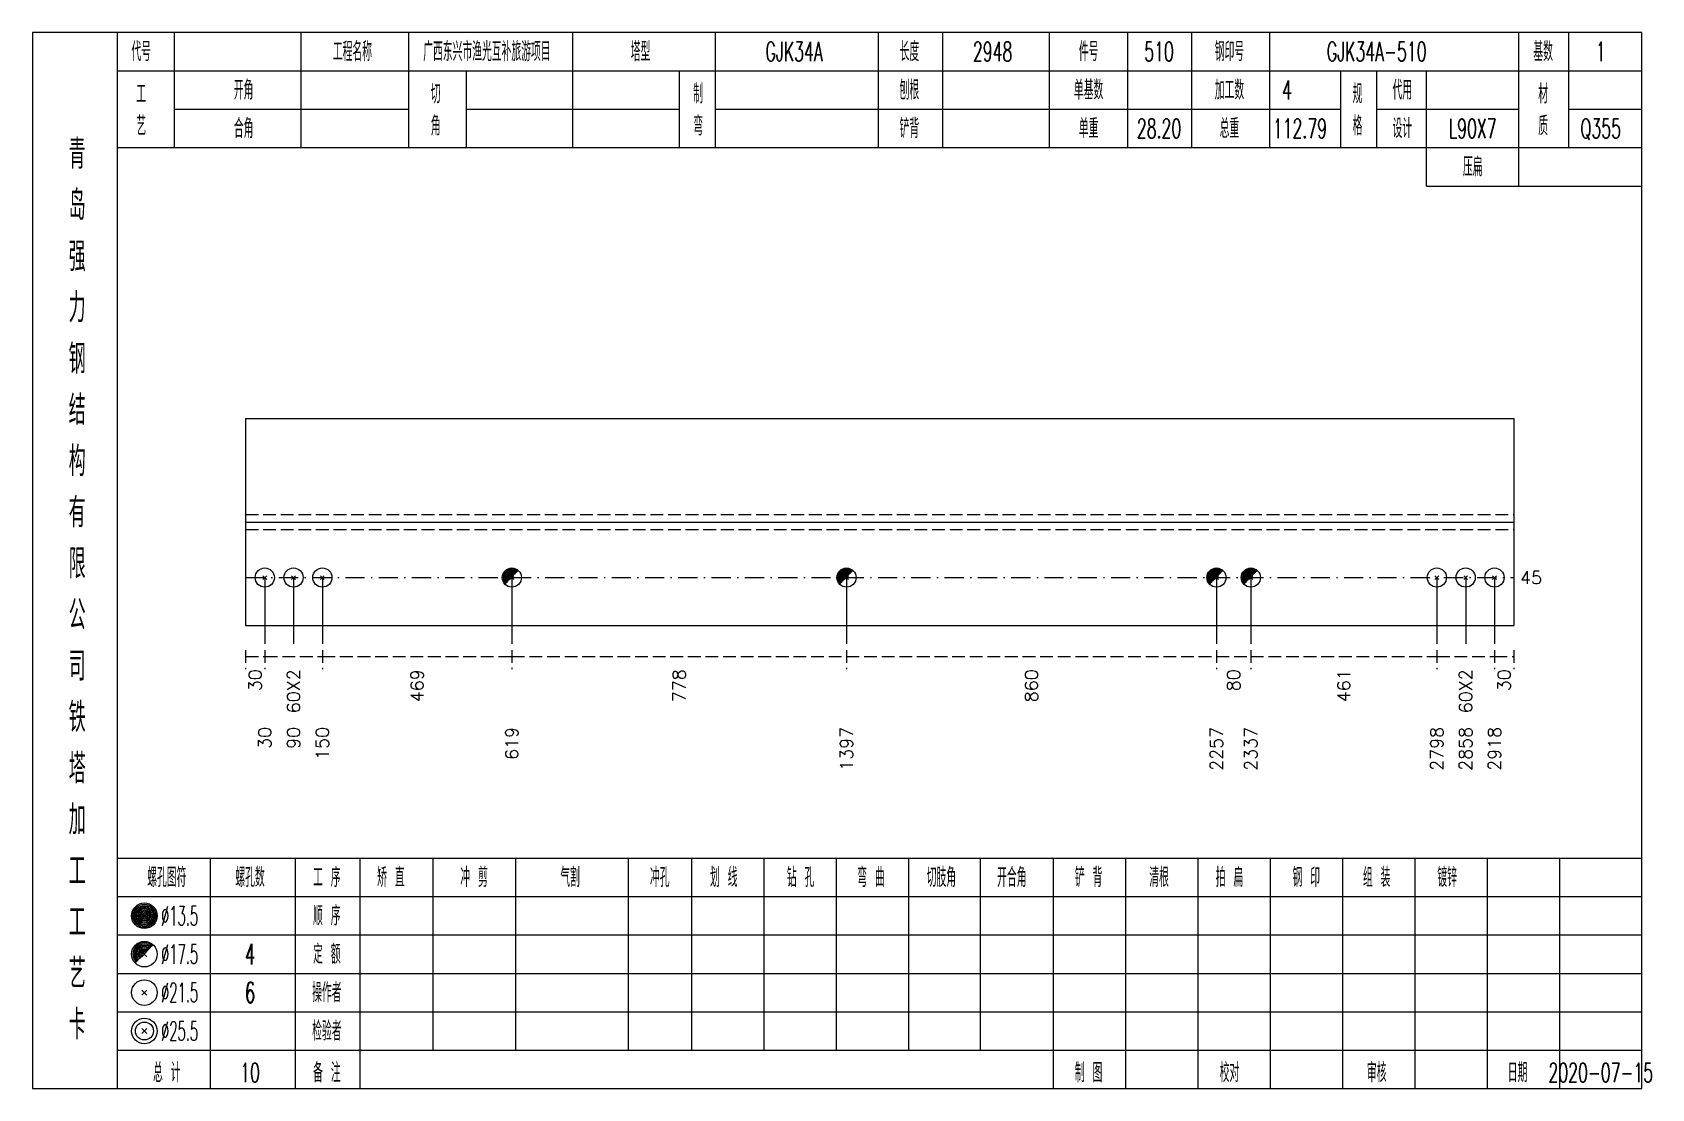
# Model space of a CAD drawing. Extents: x 0 to 2606, y -377 to 6479.
# Drawn here: x 1568.4 to 1821.3, y 4375 to 4540 of the extents above; entities that cross this region are included whole.
import ezdxf
from ezdxf.enums import TextEntityAlignment as Align

# ---------------------------------------------------------------- set-up
doc = ezdxf.new("R2010")
doc.units = 0
doc.header["$MEASUREMENT"] = 0
doc.linetypes.add('一点画线', pattern=[5.2, 3, -1, 0.2, -1])
doc.linetypes.add('虚线', pattern=[2.75, 2, -0.75])
doc.layers.get('0').update_dxf_attribs({"linetype": 'CONTINUOUS', "lineweight": 25})
doc.layers.add('1', color=7, linetype='CONTINUOUS', lineweight=25)
doc.layers.add('4', color=7, linetype='CONTINUOUS', lineweight=25)
doc.styles.get("Standard").update_dxf_attribs({"font": 'simplex.shx', "width": 0.7, "height": 3, "bigfont": 'gbhzfs.shx'})

msp = doc.modelspace()

# ---------------------------------------------------------------- texts
at = {"color": 7, "linetype": 'Continuous', "lineweight": 13}
msp.add_text('45', height=2, dxfattribs=at).set_placement((1800.8, 4454.83), align=Align.MIDDLE_LEFT)
at = {"color": 8, "linetype": 'Continuous', "lineweight": 9}
for s, p in [('30', (1603.2, 4440.5)), ('60X2', (1609.2, 4440.5)), ('469', (1628.5, 4440.5)), ('778', (1669.44, 4440.5)), ('860', (1724.47, 4440.5)), ('80', (1756.05, 4440.5)), ('461', (1773.27, 4440.5)), ('60X2', (1792.3, 4440.5)), ('30', (1798.3, 4440.5))]:
    msp.add_text(s, height=2, rotation=90, dxfattribs=at).set_placement(p, align=Align.MIDDLE_RIGHT)
at = {"layer": '1', "color": 7, "linetype": 'Continuous', "lineweight": 13}
for s, p in [('30', (1604.7, 4431.5)), ('90', (1609.2, 4431.5)), ('150', (1613.7, 4431.5)), ('619', (1643.3, 4431.5)), ('1397', (1695.58, 4431.5)), ('2257', (1753.37, 4431.5)), ('2337', (1758.74, 4431.5)), ('2798', (1787.8, 4431.5)), ('2858', (1792.3, 4431.5)), ('2918', (1796.8, 4431.5))]:
    msp.add_text(s, height=2, rotation=90, dxfattribs=at).set_placement(p, align=Align.MIDDLE_RIGHT)
at = {"layer": '4', "color": 1, "linetype": 'Continuous', "lineweight": 13}
for s, height, width, p in [('代号', 3, 0.6, (1585.4, 4537)), ('工程名称', 3, 0.6, (1618.4, 4537)), ('广西东兴市渔光互补旅游项目', 3, 0.6, (1639.4, 4537)), ('塔型', 3, 0.6, (1663.4, 4537)), ('GJK34A', 3, 0.6, (1687.4, 4537)), ('长度', 3, 0.6, (1705.4, 4537)), ('2948', 3, 0.6, (1718.4, 4537)), ('件号', 3, 0.6, (1733.4, 4537)), ('510', 3, 0.6, (1744.4, 4537)), ('钢印号', 3, 0.6, (1755.4, 4537)), ('GJK34A-510', 3, 0.6, (1778.4, 4537)), ('基数', 3, 0.6, (1804.4, 4537)), ('1', 3, 0.6, (1813.4, 4537)), ('开角', 3, 0.6, (1601.4, 4531)), ('刨根', 3, 0.6, (1705.4, 4531)), ('单基数', 3, 0.6, (1733.4, 4531)), ('加工数', 3, 0.6, (1755.4, 4531)), ('工', 3, 0.6, (1585.4, 4530.4)), ('切', 3, 0.6, (1631.4, 4530.4)), ('制', 3, 0.6, (1672.4, 4530.4)), ('4', 3, 0.6, (1764.4, 4531)), ('规', 3, 0.6, (1775.4, 4530.4)), ('代用', 3, 0.6, (1782.4, 4531)), ('材', 3, 0.6, (1804.4, 4530.4)), ('艺', 3, 0.6, (1585.4, 4525.4)), ('合角', 3, 0.6, (1601.4, 4525)), ('角', 3, 0.6, (1631.4, 4525.4)), ('弯', 3, 0.6, (1672.4, 4525.4)), ('铲背', 3, 0.6, (1705.4, 4525)), ('单重', 3, 0.6, (1733.4, 4525)), ('28.20', 3, 0.6, (1744.4, 4525)), ('总重', 3, 0.6, (1755.4, 4525)), ('112.79', 3, 0.6, (1766.4, 4525)), ('格', 3, 0.6, (1775.4, 4525.4)), ('设计', 3, 0.6, (1782.4, 4525)), ('L90X7', 3, 0.6, (1793.4, 4525)), ('质', 3, 0.6, (1804.4, 4525.4)), ('Q355', 3, 0.6, (1813.4, 4525)), ('青', 4.6, 0.8, (1575.4, 4521)), ('压扁', 3, 0.6, (1793.4, 4519)), ('岛', 4.6, 0.8, (1575.4, 4513)), ('强', 4.6, 0.8, (1575.4, 4505)), ('力', 4.6, 0.8, (1575.4, 4497)), ('钢', 4.6, 0.8, (1575.4, 4489)), ('结', 4.6, 0.8, (1575.4, 4481)), ('构', 4.6, 0.8, (1575.4, 4473)), ('有', 4.6, 0.8, (1575.4, 4465)), ('限', 4.6, 0.8, (1575.4, 4457)), ('公', 4.6, 0.8, (1575.4, 4449)), ('司', 4.6, 0.8, (1575.4, 4441)), ('铁', 4.6, 0.8, (1575.4, 4433)), ('塔', 4.6, 0.8, (1575.4, 4425)), ('加', 4.6, 0.8, (1575.4, 4417)), ('工', 4.6, 0.8, (1575.4, 4409)), ('螺孔图符', 3, 0.6, (1589.4, 4408)), ('螺孔数', 3, 0.6, (1602.4, 4408)), ('工 序', 3, 0.6, (1614.4, 4408)), ('矫 直', 3, 0.6, (1624.4, 4408)), ('冲 剪', 3, 0.6, (1637.4, 4408)), ('气割', 3, 0.6, (1652.4, 4408)), ('冲孔', 3, 0.6, (1666.4, 4408)), ('划 线', 3, 0.6, (1676.4, 4408)), ('钻 孔', 3, 0.6, (1688.4, 4408)), ('弯 曲', 3, 0.6, (1699.4, 4408)), ('切肢角', 3, 0.6, (1710.4, 4408)), ('开合角', 3, 0.6, (1721.4, 4408)), ('铲 背', 3, 0.6, (1733.4, 4408)), ('清根', 3, 0.6, (1744.4, 4408)), ('拍 扁', 3, 0.6, (1755.4, 4408)), ('钢 印', 3, 0.6, (1767.4, 4408)), ('组 装', 3, 0.6, (1778.4, 4408)), ('镀锌', 3, 0.6, (1789.4, 4408)), ('顺 序', 3, 0.6, (1614.4, 4402)), ('工', 4.6, 0.8, (1575.4, 4401)), ('%%C13.5', 3, 0.5, (1591.4, 4402)), ('%%C17.5', 3, 0.5, (1591.4, 4396)), ('4', 3.2, 0.6, (1602.4, 4396)), ('定 额', 3, 0.6, (1614.4, 4396)), ('艺', 4.6, 0.8, (1575.4, 4393)), ('%%C21.5', 3, 0.5, (1591.4, 4390)), ('6', 3.2, 0.6, (1602.4, 4390)), ('操作者', 3, 0.6, (1614.4, 4390)), ('卡', 4.6, 0.8, (1575.4, 4385)), ('%%C25.5', 3, 0.5, (1591.4, 4384)), ('检验者', 3, 0.6, (1614.4, 4384)), ('总 计', 3, 0.6, (1589.4, 4377.5)), ('10', 3, 0.6, (1602.4, 4377.5)), ('备 注', 3, 0.6, (1614.4, 4377.5)), ('制 图', 3, 0.6, (1733.4, 4377.5)), ('校对', 3, 0.6, (1755.4, 4377.5)), ('审核', 3, 0.6, (1778.4, 4377.5)), ('日期', 3, 0.6, (1800.4, 4377.5)), ('2020-07-15', 3, 0.6, (1813.4, 4377.5))]:
    msp.add_text(s, height=height, dxfattribs=dict(at, width=width)).set_placement(p, align=Align.MIDDLE_CENTER)

# ---------------------------------------------------------------- linework, layer by layer
at = {"color": 7, "linetype": 'Continuous', "lineweight": 18}
for p, q in [((1601.7, 4479.67), (1601.7, 4447.33)), ((1601.7, 4479.67), (1799.8, 4479.67)), ((1799.8, 4479.67), (1799.8, 4447.33)), ((1601.7, 4463.5), (1799.8, 4463.5))]:
    msp.add_line(p, q, dxfattribs=at)
at = {"color": 1, "linetype": '虚线', "lineweight": 18}
for p, q in [((1601.7, 4464.67), (1799.8, 4464.67)), ((1601.7, 4462.33), (1799.8, 4462.33))]:
    msp.add_line(p, q, dxfattribs=at)
at = {"color": 3, "linetype": '一点画线', "lineweight": 13}
msp.add_line((1601.7, 4454.83), (1799.8, 4454.83), dxfattribs=at)
at = {"color": 7, "linetype": 'Continuous', "lineweight": 13}
for p, q in [((1604.7, 4454.83), (1604.7, 4444.5)), ((1609.2, 4454.83), (1609.2, 4444.5)), ((1613.7, 4454.83), (1613.7, 4444.5)), ((1643.3, 4454.83), (1643.3, 4444.5)), ((1695.58, 4454.83), (1695.58, 4444.5)), ((1753.37, 4454.83), (1753.37, 4444.5)), ((1758.74, 4454.83), (1758.74, 4444.5)), ((1787.8, 4454.83), (1787.8, 4444.5)), ((1792.3, 4454.83), (1792.3, 4444.5)), ((1796.8, 4454.83), (1796.8, 4444.5))]:
    msp.add_line(p, q, dxfattribs=at)
at = {"color": 8, "linetype": '虚线', "lineweight": 9}
for p, q in [((1601.7, 4443.5), (1601.7, 4440.5)), ((1601.7, 4442.5), (1604.7, 4442.5)), ((1604.7, 4443.5), (1604.7, 4440.5)), ((1604.7, 4443.5), (1604.7, 4440.5)), ((1604.7, 4442.5), (1613.7, 4442.5)), ((1613.7, 4443.5), (1613.7, 4440.5)), ((1613.7, 4443.5), (1613.7, 4440.5)), ((1613.7, 4442.5), (1643.3, 4442.5)), ((1643.3, 4443.5), (1643.3, 4440.5)), ((1643.3, 4443.5), (1643.3, 4440.5)), ((1643.3, 4442.5), (1695.58, 4442.5)), ((1695.58, 4443.5), (1695.58, 4440.5)), ((1695.58, 4443.5), (1695.58, 4440.5)), ((1695.58, 4442.5), (1753.37, 4442.5)), ((1753.37, 4443.5), (1753.37, 4440.5)), ((1753.37, 4443.5), (1753.37, 4440.5)), ((1753.37, 4442.5), (1758.74, 4442.5)), ((1758.74, 4443.5), (1758.74, 4440.5)), ((1758.74, 4443.5), (1758.74, 4440.5)), ((1758.74, 4442.5), (1787.8, 4442.5)), ((1787.8, 4443.5), (1787.8, 4440.5)), ((1787.8, 4443.5), (1787.8, 4440.5)), ((1787.8, 4442.5), (1796.8, 4442.5)), ((1796.8, 4443.5), (1796.8, 4440.5)), ((1796.8, 4443.5), (1796.8, 4440.5)), ((1796.8, 4442.5), (1799.8, 4442.5)), ((1799.8, 4443.5), (1799.8, 4440.5))]:
    msp.add_line(p, q, dxfattribs=at)
at = {"layer": '1', "color": 7, "linetype": 'Continuous', "lineweight": 13}
for p, q in [((1604.4, 4454.53), (1605, 4455.13)), ((1605, 4454.53), (1604.4, 4455.13)), ((1608.9, 4454.53), (1609.5, 4455.13)), ((1609.5, 4454.53), (1608.9, 4455.13)), ((1613.4, 4454.53), (1614, 4455.13)), ((1614, 4454.53), (1613.4, 4455.13)), ((1787.5, 4454.53), (1788.1, 4455.13)), ((1788.1, 4454.53), (1787.5, 4455.13)), ((1792, 4454.53), (1792.6, 4455.13)), ((1792.6, 4454.53), (1792, 4455.13)), ((1796.5, 4454.53), (1797.1, 4455.13)), ((1797.1, 4454.53), (1796.5, 4455.13))]:
    msp.add_line(p, q, dxfattribs=at)
at = {"layer": '1', "color": 7, "linetype": 'Continuous', "lineweight": 0}
for p, q in [((1643, 4454.53), (1643.6, 4455.13)), ((1643, 4455.13), (1643.6, 4454.53)), ((1695.28, 4454.53), (1695.88, 4455.13)), ((1695.28, 4455.13), (1695.88, 4454.53)), ((1753.07, 4454.53), (1753.67, 4455.13)), ((1753.07, 4455.13), (1753.67, 4454.53)), ((1758.44, 4454.53), (1759.04, 4455.13)), ((1758.44, 4455.13), (1759.04, 4454.53))]:
    msp.add_line(p, q, dxfattribs=at)
at = {"layer": '1', "color": 7, "linetype": 'Continuous', "lineweight": 18}
msp.add_line((1601.7, 4447.33), (1799.8, 4447.33), dxfattribs=at)
at = {"layer": '1', "color": 7, "linetype": 'Continuous', "lineweight": 13}
for centre in [(1604.7, 4454.83), (1609.2, 4454.83), (1613.7, 4454.83), (1643.3, 4454.83), (1695.58, 4454.83), (1753.37, 4454.83), (1758.74, 4454.83), (1787.8, 4454.83), (1792.3, 4454.83), (1796.8, 4454.83)]:
    msp.add_circle(centre, 1.5, dxfattribs=at)
for centre, radius in [((1643.3, 4454.83), 1.35), ((1643.3, 4454.83), 1.2), ((1643.3, 4454.83), 1.05), ((1643.3, 4454.83), 0.9), ((1643.3, 4454.83), 0.75), ((1643.3, 4454.83), 0.6), ((1643.3, 4454.83), 0.45), ((1643.3, 4454.83), 0.3), ((1643.3, 4454.83), 0.15), ((1695.58, 4454.83), 1.35), ((1695.58, 4454.83), 1.2), ((1695.58, 4454.83), 1.05), ((1695.58, 4454.83), 0.9), ((1695.58, 4454.83), 0.75), ((1695.58, 4454.83), 0.6), ((1695.58, 4454.83), 0.45), ((1695.58, 4454.83), 0.3), ((1695.58, 4454.83), 0.15), ((1753.37, 4454.83), 1.35), ((1753.37, 4454.83), 1.2), ((1753.37, 4454.83), 1.05), ((1753.37, 4454.83), 0.9), ((1753.37, 4454.83), 0.75), ((1753.37, 4454.83), 0.6), ((1753.37, 4454.83), 0.45), ((1753.37, 4454.83), 0.3), ((1753.37, 4454.83), 0.15), ((1758.74, 4454.83), 1.35), ((1758.74, 4454.83), 1.2), ((1758.74, 4454.83), 1.05), ((1758.74, 4454.83), 0.9), ((1758.74, 4454.83), 0.75), ((1758.74, 4454.83), 0.6), ((1758.74, 4454.83), 0.45), ((1758.74, 4454.83), 0.3), ((1758.74, 4454.83), 0.15)]:
    msp.add_arc(centre, radius, 45, 225, dxfattribs=at)
at = {"layer": '4', "color": 1, "linetype": 'Continuous', "lineweight": 18}
for p, q in [((1581.7, 4375), (1581.7, 4540)), ((1590.6, 4522), (1590.6, 4540)), ((1610.4, 4522), (1610.4, 4540)), ((1627.2, 4522), (1627.2, 4540)), ((1652.8, 4522), (1652.8, 4540)), ((1675.1, 4522), (1675.1, 4540)), ((1700.6, 4522), (1700.6, 4540)), ((1710.6, 4522), (1710.6, 4540)), ((1727.3, 4522), (1727.3, 4540)), ((1739.5, 4522), (1739.5, 4540)), ((1749.5, 4522), (1749.5, 4540)), ((1761.7, 4522), (1761.7, 4540)), ((1800.6, 4516), (1800.6, 4540)), ((1808.4, 4522), (1808.4, 4540)), ((1581.7, 4534), (1819.8, 4534)), ((1636.2, 4522), (1636.2, 4534)), ((1669.5, 4522), (1669.5, 4534)), ((1772.8, 4522), (1772.8, 4534)), ((1778.4, 4522), (1778.4, 4534)), ((1786.2, 4516), (1786.2, 4534)), ((1590.6, 4528), (1627.2, 4528)), ((1636.2, 4528), (1669.5, 4528)), ((1675.1, 4528), (1772.8, 4528)), ((1778.4, 4528), (1800.6, 4528)), ((1808.4, 4528), (1819.8, 4528)), ((1581.7, 4522), (1819.8, 4522)), ((1786.2, 4516), (1819.8, 4516)), ((1581.7, 4411), (1819.8, 4411)), ((1596.2, 4375), (1596.2, 4411)), ((1609.5, 4375), (1609.5, 4411)), ((1619.6, 4375), (1619.6, 4411)), ((1631, 4381), (1631, 4411)), ((1643.9, 4381), (1643.9, 4411)), ((1661.5, 4381), (1661.5, 4411)), ((1671.4, 4381), (1671.4, 4411)), ((1682.7, 4381), (1682.7, 4411)), ((1694, 4381), (1694, 4411)), ((1705.3, 4381), (1705.3, 4411)), ((1716.5, 4381), (1716.5, 4411)), ((1727.9, 4381), (1727.9, 4411)), ((1739.2, 4381), (1739.2, 4411)), ((1750.5, 4381), (1750.5, 4411)), ((1761.8, 4381), (1761.8, 4411)), ((1773.1, 4381), (1773.1, 4411)), ((1784.4, 4381), (1784.4, 4411)), ((1795.7, 4381), (1795.7, 4411)), ((1807, 4381), (1807, 4411)), ((1581.7, 4405), (1819.8, 4405)), ((1581.7, 4399), (1819.8, 4399)), ((1581.7, 4393), (1819.8, 4393)), ((1581.7, 4387), (1819.8, 4387)), ((1581.7, 4381), (1819.8, 4381)), ((1727.9, 4375), (1727.9, 4381)), ((1739.2, 4375), (1739.2, 4381)), ((1750.5, 4375), (1750.5, 4381)), ((1761.8, 4375), (1761.8, 4381)), ((1773.1, 4375), (1773.1, 4381)), ((1784.4, 4375), (1784.4, 4381)), ((1795.7, 4375), (1795.7, 4381)), ((1807, 4375), (1807, 4381))]:
    msp.add_line(p, q, dxfattribs=at)
at = {"layer": '4', "color": 7, "linetype": 'Continuous', "lineweight": 13}
for p, q in [((1585.7, 4401.8), (1586.1, 4402.2)), ((1586.1, 4401.8), (1585.7, 4402.2)), ((1585.5, 4389.6), (1586.3, 4390.4)), ((1586.3, 4389.6), (1585.5, 4390.4)), ((1585.5, 4383.6), (1586.3, 4384.4)), ((1586.3, 4383.6), (1585.5, 4384.4))]:
    msp.add_line(p, q, dxfattribs=at)
at = {"layer": '4', "color": 7, "linetype": 'Continuous', "lineweight": 0}
for p, q in [((1585.5, 4395.6), (1586.3, 4396.4)), ((1585.5, 4396.4), (1586.3, 4395.6))]:
    msp.add_line(p, q, dxfattribs=at)
at = {"layer": '4', "color": 1, "linetype": 'Continuous', "lineweight": 18}
msp.add_lwpolyline([(1568.4, 4540), (1568.4, 4375), (1819.8, 4375), (1819.8, 4540)], close=True, dxfattribs=at)
at = {"layer": '4', "color": 7, "linetype": 'Continuous', "lineweight": 13}
for centre, radius in [((1585.9, 4402), 2), ((1585.9, 4402), 1.8), ((1585.9, 4402), 1.6), ((1585.9, 4402), 1.4), ((1585.9, 4402), 1.2), ((1585.9, 4402), 1), ((1585.9, 4402), 0.8), ((1585.9, 4402), 0.6), ((1585.9, 4402), 0.4), ((1585.9, 4402), 0.2), ((1585.9, 4396), 2), ((1585.9, 4390), 2), ((1585.9, 4384), 2), ((1585.9, 4384), 1.4)]:
    msp.add_circle(centre, radius, dxfattribs=at)
for radius in [1.8, 1.6, 1.4, 1.2, 1, 0.8, 0.6, 0.4, 0.2]:
    msp.add_arc((1585.9, 4396), radius, 45, 225, dxfattribs=at)

msp.set_redraw_order([(e.dxf.handle, doc.entitydb.next_handle()) for e in msp.query("TEXT MTEXT ATTDEF DIMENSION ARC_DIMENSION")])  # texts and dimensions are drawn at this point

doc.saveas('drawing.dxf')
